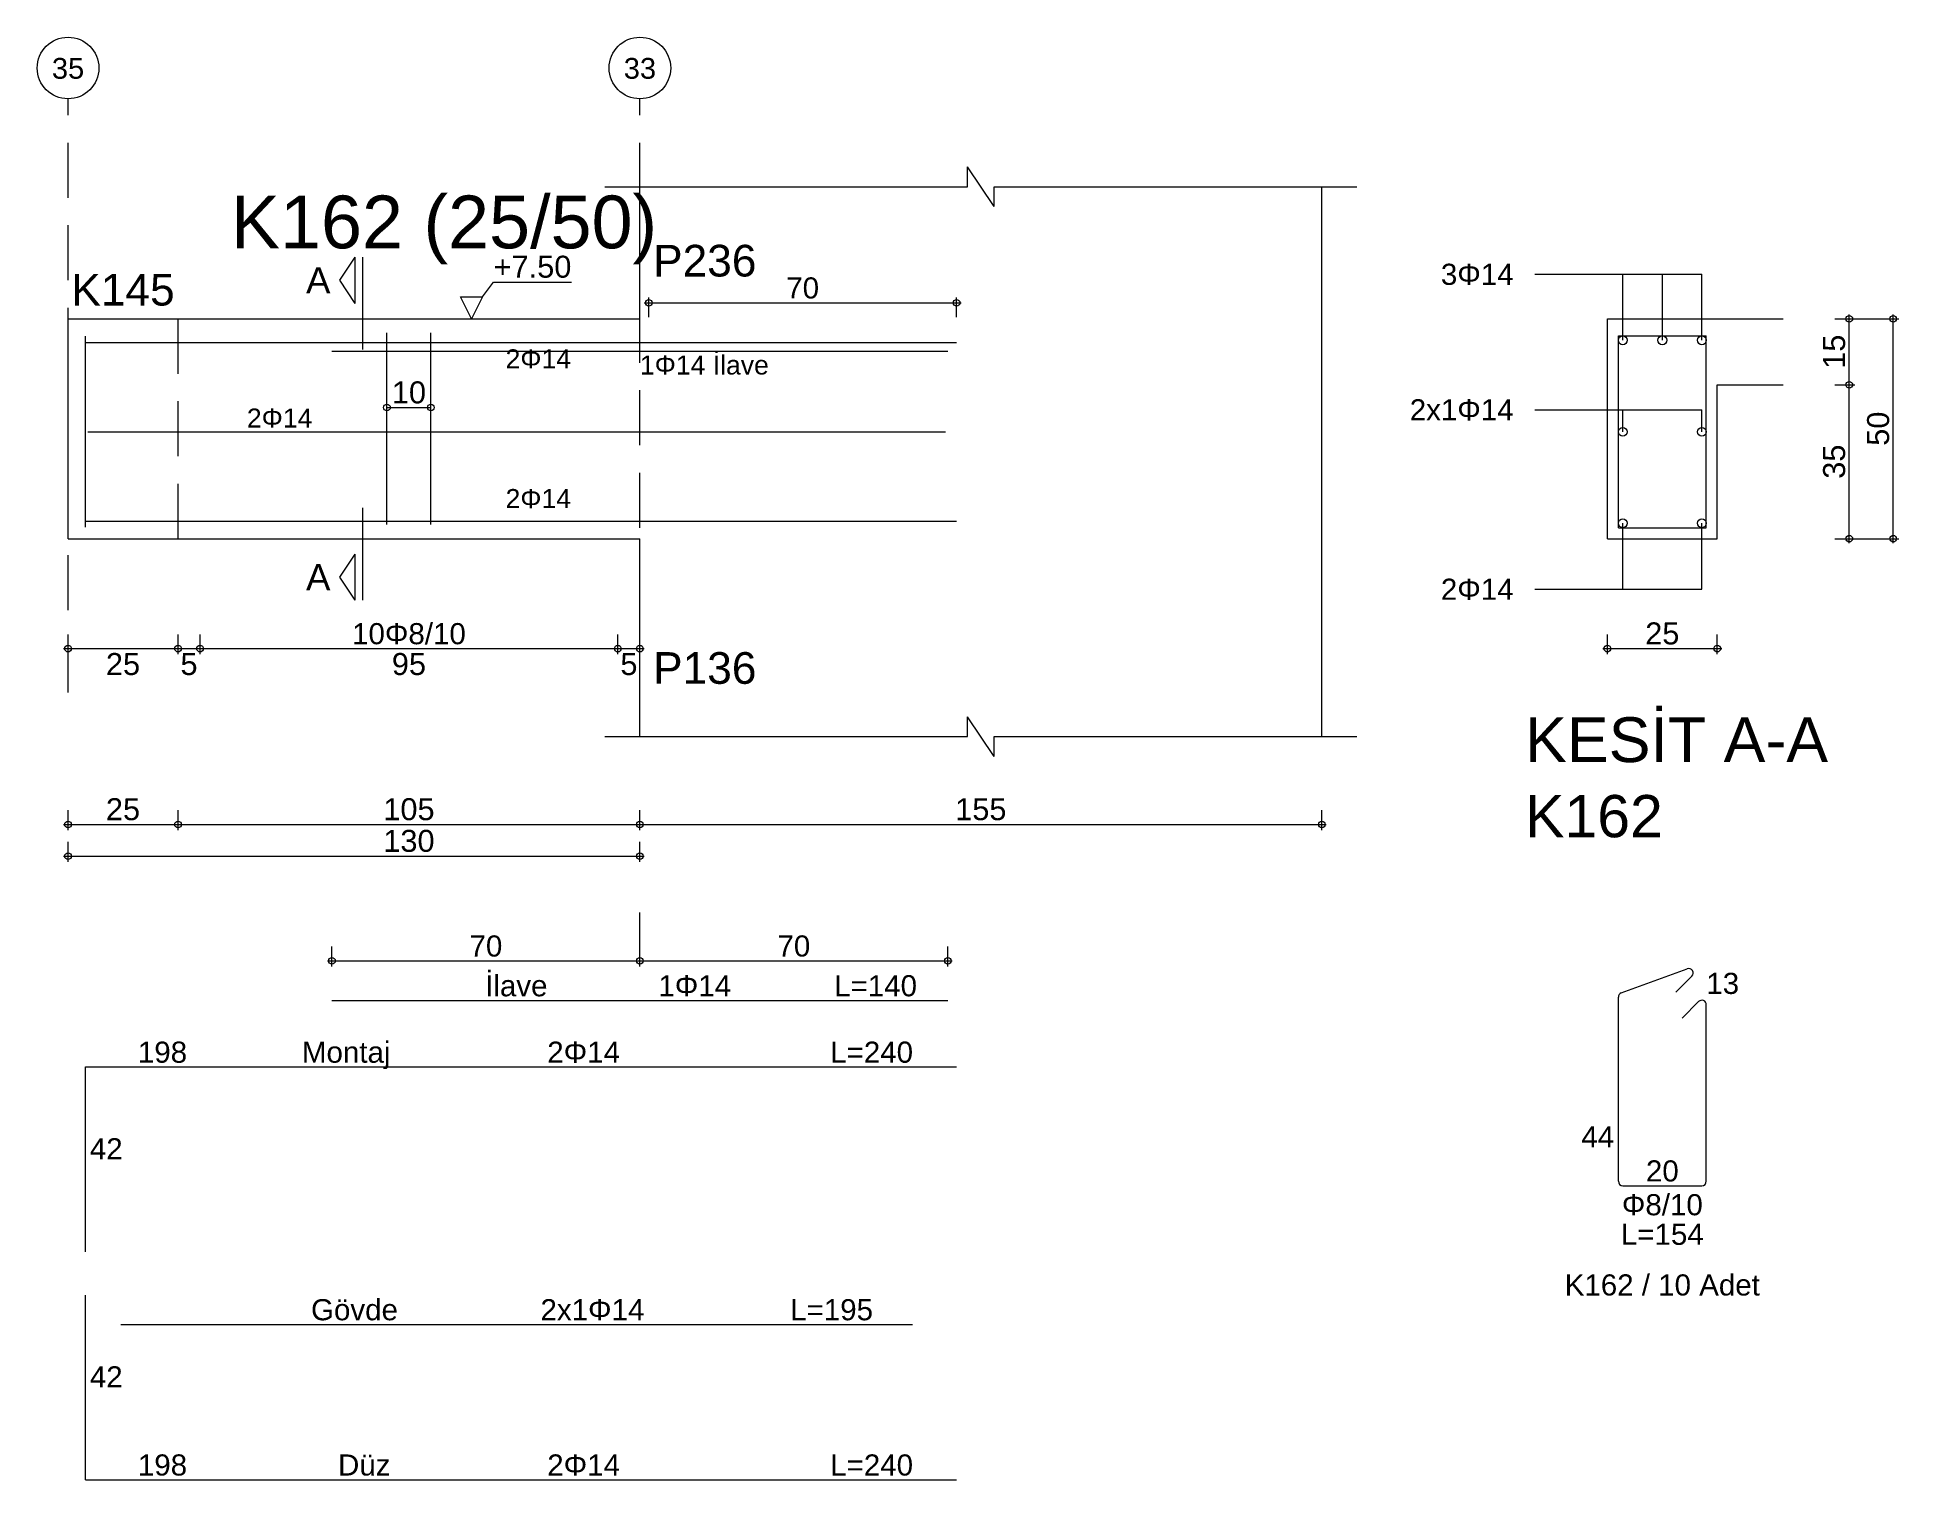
# Model space of a CAD drawing. Header units: millimetres. Extents: x 23801 to 80069, y 9628 to 14137.
# Drawn here: x 51449 to 52083, y 13042 to 13534 of the extents above; entities that cross this region are included whole.
import ezdxf

# ---------------------------------------------------------------- set-up
doc = ezdxf.new("R2010")
doc.units = ezdxf.units.MM
doc.linetypes.add('DASHDOT2', pattern=[12.7, 6.35, -3.175, 0, -3.175])
doc.linetypes.add('DASHED4', pattern=[18.75, 12.5, -6.25])
doc.layers.add('aks', color=251, linetype='DASHDOT2', lineweight=35)
for name, color, linetype in [('Donatı Topl. Uzun. Yazısı', 7, 'Continuous'), ('Donatı Uz. Yazısı', 7, 'Continuous'), ('Donatı Yazısı', 7, 'Continuous'), ('Donatı Çizgisi', 7, 'Continuous'), ('Kiriş', 7, 'Continuous'), ('Standart', 7, 'Continuous'), ('Ölçülendirme', 7, 'Continuous')]:
    doc.layers.add(name, color=color, linetype=linetype)
doc.styles.add('arial_1_18', font='arial.ttf', dxfattribs={"height": 0.2})

# ---------------------------------------------------------------- blocks, each defined once
blk = doc.blocks.new('IDE475Entity7425')
at = {"layer": 'aks', "color": 30, "linetype": 'DASHED4', "lineweight": 5}
for points in [[(4678.27, 1648.65), (4678.27, 1783.65)], [(4808.27, 1648.65), (4808.27, 1783.65)], [(4808.27, 1587.65), (4808.27, 1598.65)]]:
    blk.add_lwpolyline(points, dxfattribs=at)
at = {"layer": 'aks', "color": 1, "linetype": 'Continuous', "lineweight": 5}
for centre in [(4678.27, 1790.65), (4808.27, 1790.65)]:
    blk.add_circle(centre, 7, dxfattribs=at)
at = {"layer": 'Donatı Çizgisi', "color": 5, "linetype": 'Continuous', "lineweight": 5}
for points in [[(4682.27, 1686.25), (4682.27, 1729.65)], [(4682.27, 1728.25), (4880.27, 1728.25)], [(4750.77, 1686.85), (4750.77, 1730.45)], [(4760.77, 1686.85), (4760.77, 1730.45)], [(5030.69, 1686.15), (5030.69, 1729.75)], [(5030.69, 1729.75), (5050.69, 1729.75)], [(5050.69, 1686.15), (5050.69, 1729.75)], [(4738.27, 1726.25), (4878.27, 1726.25)], [(4682.77, 1707.95), (4877.77, 1707.95)], [(4682.27, 1687.65), (4880.27, 1687.65)], [(5030.69, 1686.15), (5050.69, 1686.15)], [(5031.36, 1580.39), (5046.36, 1585.86)], [(5043.79, 1580.54), (5047.43, 1584.18)], [(4738.27, 1578.65), (4878.27, 1578.65)], [(5030.69, 1537.57), (5030.69, 1579.44)], [(5045.17, 1574.63), (5048.94, 1578.41)], [(5050.69, 1537.57), (5050.69, 1577.69)], [(4682.27, 1521.55), (4682.27, 1563.55)], [(4682.27, 1563.55), (4880.27, 1563.55)], [(5031.71, 1536.55), (5049.67, 1536.55)], [(4682.27, 1469.7), (4682.27, 1511.7)], [(4690.27, 1505), (4870.27, 1505)], [(4682.27, 1469.7), (4880.27, 1469.7)]]:
    blk.add_lwpolyline(points, dxfattribs=at)
for centre in [(5031.69, 1728.75), (5040.69, 1728.75), (5049.69, 1728.75), (5031.69, 1707.95), (5049.69, 1707.95), (5031.69, 1687.15), (5049.69, 1687.15)]:
    blk.add_circle(centre, 1, dxfattribs=at)
for centre, start, end in [((5046.71, 1584.9), 315, 110), ((5031.71, 1579.44), 110, 180), ((5049.67, 1577.69), 0, 135), ((5031.71, 1537.57), 180, 270), ((5049.67, 1537.57), 270, 0)]:
    blk.add_arc(centre, 1.02, start, end, dxfattribs=at)
at = {"layer": 'Kiriş', "color": 1, "linetype": 'Continuous', "lineweight": 5}
for points in [[(4882.77, 1763.65), (4882.77, 1768.15)], [(4888.77, 1759.15), (4882.77, 1768.15)], [(4800.27, 1763.65), (4882.77, 1763.65)], [(4808.27, 1733.65), (4808.27, 1763.65)], [(4888.77, 1759.15), (4888.77, 1763.65)], [(4888.77, 1763.65), (4971.27, 1763.65)], [(4963.27, 1638.65), (4963.27, 1763.65)], [(4678.27, 1683.65), (4678.27, 1733.65)], [(4678.27, 1733.65), (4808.27, 1733.65)], [(5028.19, 1683.65), (5028.19, 1733.65)], [(5028.19, 1733.65), (5068.19, 1733.65)], [(5053.19, 1718.65), (5068.19, 1718.65)], [(5053.19, 1683.65), (5053.19, 1718.65)], [(4678.27, 1683.65), (4808.27, 1683.65)], [(4808.27, 1638.65), (4808.27, 1683.65)], [(5028.19, 1683.65), (5053.19, 1683.65)], [(4888.77, 1634.15), (4882.77, 1643.15)], [(4882.77, 1638.65), (4882.77, 1643.15)], [(4800.27, 1638.65), (4882.77, 1638.65)], [(4888.77, 1638.65), (4971.27, 1638.65)], [(4888.77, 1634.15), (4888.77, 1638.65)]]:
    blk.add_lwpolyline(points, dxfattribs=at)
at = {"layer": 'Kiriş', "color": 1, "linetype": 'DASHED4', "lineweight": 5}
for points in [[(4678.27, 1683.65), (4678.27, 1733.65)], [(4703.27, 1683.65), (4703.27, 1733.65)]]:
    blk.add_lwpolyline(points, dxfattribs=at)
at = {"layer": 'Ölçülendirme', "color": 1, "linetype": 'Continuous', "lineweight": 5}
for points in [[(4740.02, 1742.4), (4743.52, 1747.65)], [(4743.52, 1737.15), (4743.52, 1747.65)], [(4745.27, 1726.65), (4745.27, 1747.65)], [(5011.69, 1743.75), (5049.69, 1743.75)], [(5031.69, 1728.75), (5031.69, 1743.75)], [(5040.69, 1728.75), (5040.69, 1743.75)], [(5049.69, 1728.75), (5049.69, 1743.75)], [(4743.52, 1737.15), (4740.02, 1742.4)], [(4772.52, 1738.65), (4775.02, 1741.98)], [(4775.02, 1741.98), (4792.69, 1741.98)], [(4770.02, 1733.65), (4767.52, 1738.65)], [(4767.52, 1738.65), (4772.52, 1738.65)], [(4772.52, 1738.65), (4770.02, 1733.65)], [(4809.27, 1737.25), (4881.27, 1737.25)], [(4810.27, 1734), (4810.27, 1738.5)], [(4880.27, 1734), (4880.27, 1738.5)], [(4770.02, 1733.65), (4770.02, 1733.65)], [(5079.94, 1733.65), (5094.44, 1733.65)], [(5083.19, 1682.65), (5083.19, 1734.65)], [(5093.19, 1682.65), (5093.19, 1734.65)], [(5079.94, 1718.65), (5084.44, 1718.65)], [(4750.77, 1713.45), (4760.77, 1713.45)], [(5011.69, 1712.95), (5049.69, 1712.95)], [(5031.69, 1707.95), (5031.69, 1712.95)], [(5049.69, 1707.95), (5049.69, 1712.95)], [(4745.27, 1669.65), (4745.27, 1690.65)], [(5031.69, 1672.15), (5031.69, 1687.15)], [(5049.69, 1672.15), (5049.69, 1687.15)], [(4740.02, 1674.9), (4743.52, 1680.15)], [(4743.52, 1669.65), (4743.52, 1680.15)], [(5079.94, 1683.65), (5094.44, 1683.65)], [(4743.52, 1669.65), (4740.02, 1674.9)], [(5011.69, 1672.15), (5049.69, 1672.15)], [(4678.27, 1657.4), (4678.27, 1661.9)], [(4703.27, 1657.4), (4703.27, 1661.9)], [(4708.27, 1657.4), (4708.27, 1661.9)], [(4803.27, 1657.4), (4803.27, 1661.9)], [(4808.27, 1657.4), (4808.27, 1661.9)], [(5028.19, 1657.4), (5028.19, 1661.9)], [(5053.19, 1657.4), (5053.19, 1661.9)], [(4677.27, 1658.65), (4809.27, 1658.65)], [(5027.19, 1658.65), (5054.19, 1658.65)], [(4678.27, 1617.4), (4678.27, 1621.9)], [(4703.27, 1617.4), (4703.27, 1621.9)], [(4808.27, 1617.4), (4808.27, 1621.9)], [(4963.27, 1617.4), (4963.27, 1621.9)], [(4677.27, 1618.65), (4964.27, 1618.65)], [(4678.27, 1610.2), (4678.27, 1614.7)], [(4808.27, 1610.2), (4808.27, 1614.7)], [(4677.27, 1611.45), (4809.27, 1611.45)], [(4737.27, 1587.65), (4809.27, 1587.65)], [(4738.27, 1586.4), (4738.27, 1590.9)], [(4807.27, 1587.65), (4879.27, 1587.65)], [(4808.27, 1586.4), (4808.27, 1590.9)], [(4808.27, 1586.4), (4808.27, 1590.9)], [(4878.27, 1586.4), (4878.27, 1590.9)]]:
    blk.add_lwpolyline(points, dxfattribs=at)
for centre in [(4810.27, 1737.25), (4880.27, 1737.25), (5083.19, 1733.65), (5093.19, 1733.65), (5083.19, 1718.65), (4750.77, 1713.45), (4760.77, 1713.45), (5083.19, 1683.65), (5093.19, 1683.65), (4678.27, 1658.65), (4703.27, 1658.65), (4703.27, 1658.65), (4708.27, 1658.65), (4708.27, 1658.65), (4803.27, 1658.65), (4803.27, 1658.65), (4808.27, 1658.65), (5028.19, 1658.65), (5053.19, 1658.65), (4678.27, 1618.65), (4703.27, 1618.65), (4703.27, 1618.65), (4808.27, 1618.65), (4808.27, 1618.65), (4963.27, 1618.65), (4678.27, 1611.45), (4808.27, 1611.45), (4738.27, 1587.65), (4808.27, 1587.65), (4808.27, 1587.65), (4878.27, 1587.65)]:
    blk.add_circle(centre, 0.75, dxfattribs=at)
at = {"layer": 'aks', "color": 1, "linetype": 'Continuous', "lineweight": 5, "style": 'arial_1_18'}
for s, p in [('35', (4674.6, 1788.21)), ('33', (4804.6, 1788.21))]:
    blk.add_text(s, height=4.725, dxfattribs=at).set_placement(p)
at = {"layer": 'Donatı Topl. Uzun. Yazısı', "color": 1, "linetype": 'Continuous', "lineweight": 5, "style": 'arial_1_18'}
for s, p in [('L=140', (4852.43, 1579.61)), ('L=240', (4851.53, 1564.51)), ('L=154', (5031.27, 1523.11)), ('L=195', (4842.43, 1505.96)), ('L=240', (4851.53, 1470.66))]:
    blk.add_text(s, height=4.8, dxfattribs=at).set_placement(p)
at = {"layer": 'Donatı Uz. Yazısı', "color": 1, "linetype": 'Continuous', "lineweight": 5, "style": 'arial_1_18'}
for s, p in [('13', (5050.69, 1580.15)), ('198', (4694.15, 1564.51)), ('44', (5022.27, 1545.27)), ('42', (4683.23, 1542.55)), ('20', (5036.96, 1537.51)), ('42', (4683.23, 1490.7)), ('198', (4694.15, 1470.66))]:
    blk.add_text(s, height=4.8, dxfattribs=at).set_placement(p)
at = {"layer": 'Donatı Yazısı', "color": 5, "linetype": 'Continuous', "lineweight": 5, "style": 'arial_1_18'}
for s, height, p in [('3Φ14', 4.8, (4990.35, 1741.35)), ('1Φ14 İlave', 4.32, (4808.27, 1720.97)), ('2x1Φ14', 4.8, (4983.27, 1710.55)), ('2Φ14', 4.8, (4990.35, 1669.75)), ('1Φ14', 4.8, (4812.47, 1579.61)), ('2Φ14', 4.8, (4787.21, 1564.51)), ('Φ8/10', 4.8, (5031.49, 1529.83)), ('K162 / 10 Adet', 4.8, (5018.5, 1511.59)), ('2x1Φ14', 4.8, (4785.67, 1505.96)), ('2Φ14', 4.8, (4787.21, 1470.66))]:
    blk.add_text(s, height=height, dxfattribs=at).set_placement(p)
for p in [(4777.73, 1722.37), (4718.93, 1708.91), (4777.73, 1690.61)]:
    blk.add_text('2Φ14', height=4.32, rotation=360, dxfattribs=at).set_placement(p)
at = {"layer": 'Donatı Yazısı', "color": 1, "linetype": 'Continuous', "lineweight": 5, "style": 'arial_1_18'}
for s, p in [('İlave', (4773.1, 1579.61)), ('Montaj', (4731.44, 1564.51)), ('Gövde', (4733.51, 1505.96)), ('Düz', (4739.65, 1470.66))]:
    blk.add_text(s, height=4.8, dxfattribs=at).set_placement(p)
at = {"layer": 'Kiriş', "color": 1, "linetype": 'Continuous', "lineweight": 5, "style": 'arial_1_18'}
for s, height, p in [('K162 (25/50)', 12, (4715.27, 1749.65)), ('P236', 7.2, (4811.27, 1743.25)), ('K145', 7.2, (4679.02, 1736.65)), ('P136', 7.2, (4811.27, 1650.65)), ('KESİT A-A', 10.2, (5009.49, 1632.85)), ('K162', 9.6, (5009.49, 1615.77))]:
    blk.add_text(s, height=height, dxfattribs=at).set_placement(p)
at = {"layer": 'Ölçülendirme', "color": 1, "linetype": 'Continuous', "lineweight": 5, "style": 'arial_1_18'}
for s, height, p in [('+7.50', 5, (4775.02, 1742.98)), ('A', 5.95, (4732.38, 1739.42)), ('70', 4.8, (4841.54, 1738.25)), ('A', 5.95, (4732.38, 1671.92)), ('25', 5, (5036.8, 1659.61)), ('25', 5, (4686.88, 1652.65)), ('5', 5, (4703.83, 1652.65)), ('95', 5, (4751.88, 1652.65)), ('5', 5, (4803.83, 1652.65)), ('25', 5, (4686.88, 1619.65)), ('105', 5, (4749.94, 1619.65)), ('155', 5, (4879.94, 1619.65)), ('130', 5, (4749.94, 1612.45))]:
    blk.add_text(s, height=height, dxfattribs=at).set_placement(p)
for s, rotation, p in [('15', 90, (5082.23, 1722.27)), ('10', 360, (4751.88, 1714.41)), ('50', 90, (5092.23, 1704.77)), ('35', 90, (5082.23, 1697.27))]:
    blk.add_text(s, height=5, rotation=rotation, dxfattribs=at).set_placement(p)
at = {"layer": 'Ölçülendirme', "color": 5, "linetype": 'Continuous', "lineweight": 5, "style": 'arial_1_18'}
for s, p in [('10Φ8/10', (4742.84, 1659.65)), ('70', (4769.54, 1588.65)), ('70', (4839.54, 1588.65))]:
    blk.add_text(s, height=4.8, dxfattribs=at).set_placement(p)

msp = doc.modelspace()

# ---------------------------------------------------------------- block references
at = {"layer": 'Standart', "xscale": 1.5, "yscale": 1.5, "zscale": 1.5}
msp.add_blockref('IDE475Entity7425', (44441.73, 10837.3), dxfattribs=at)

doc.saveas('drawing.dxf')
